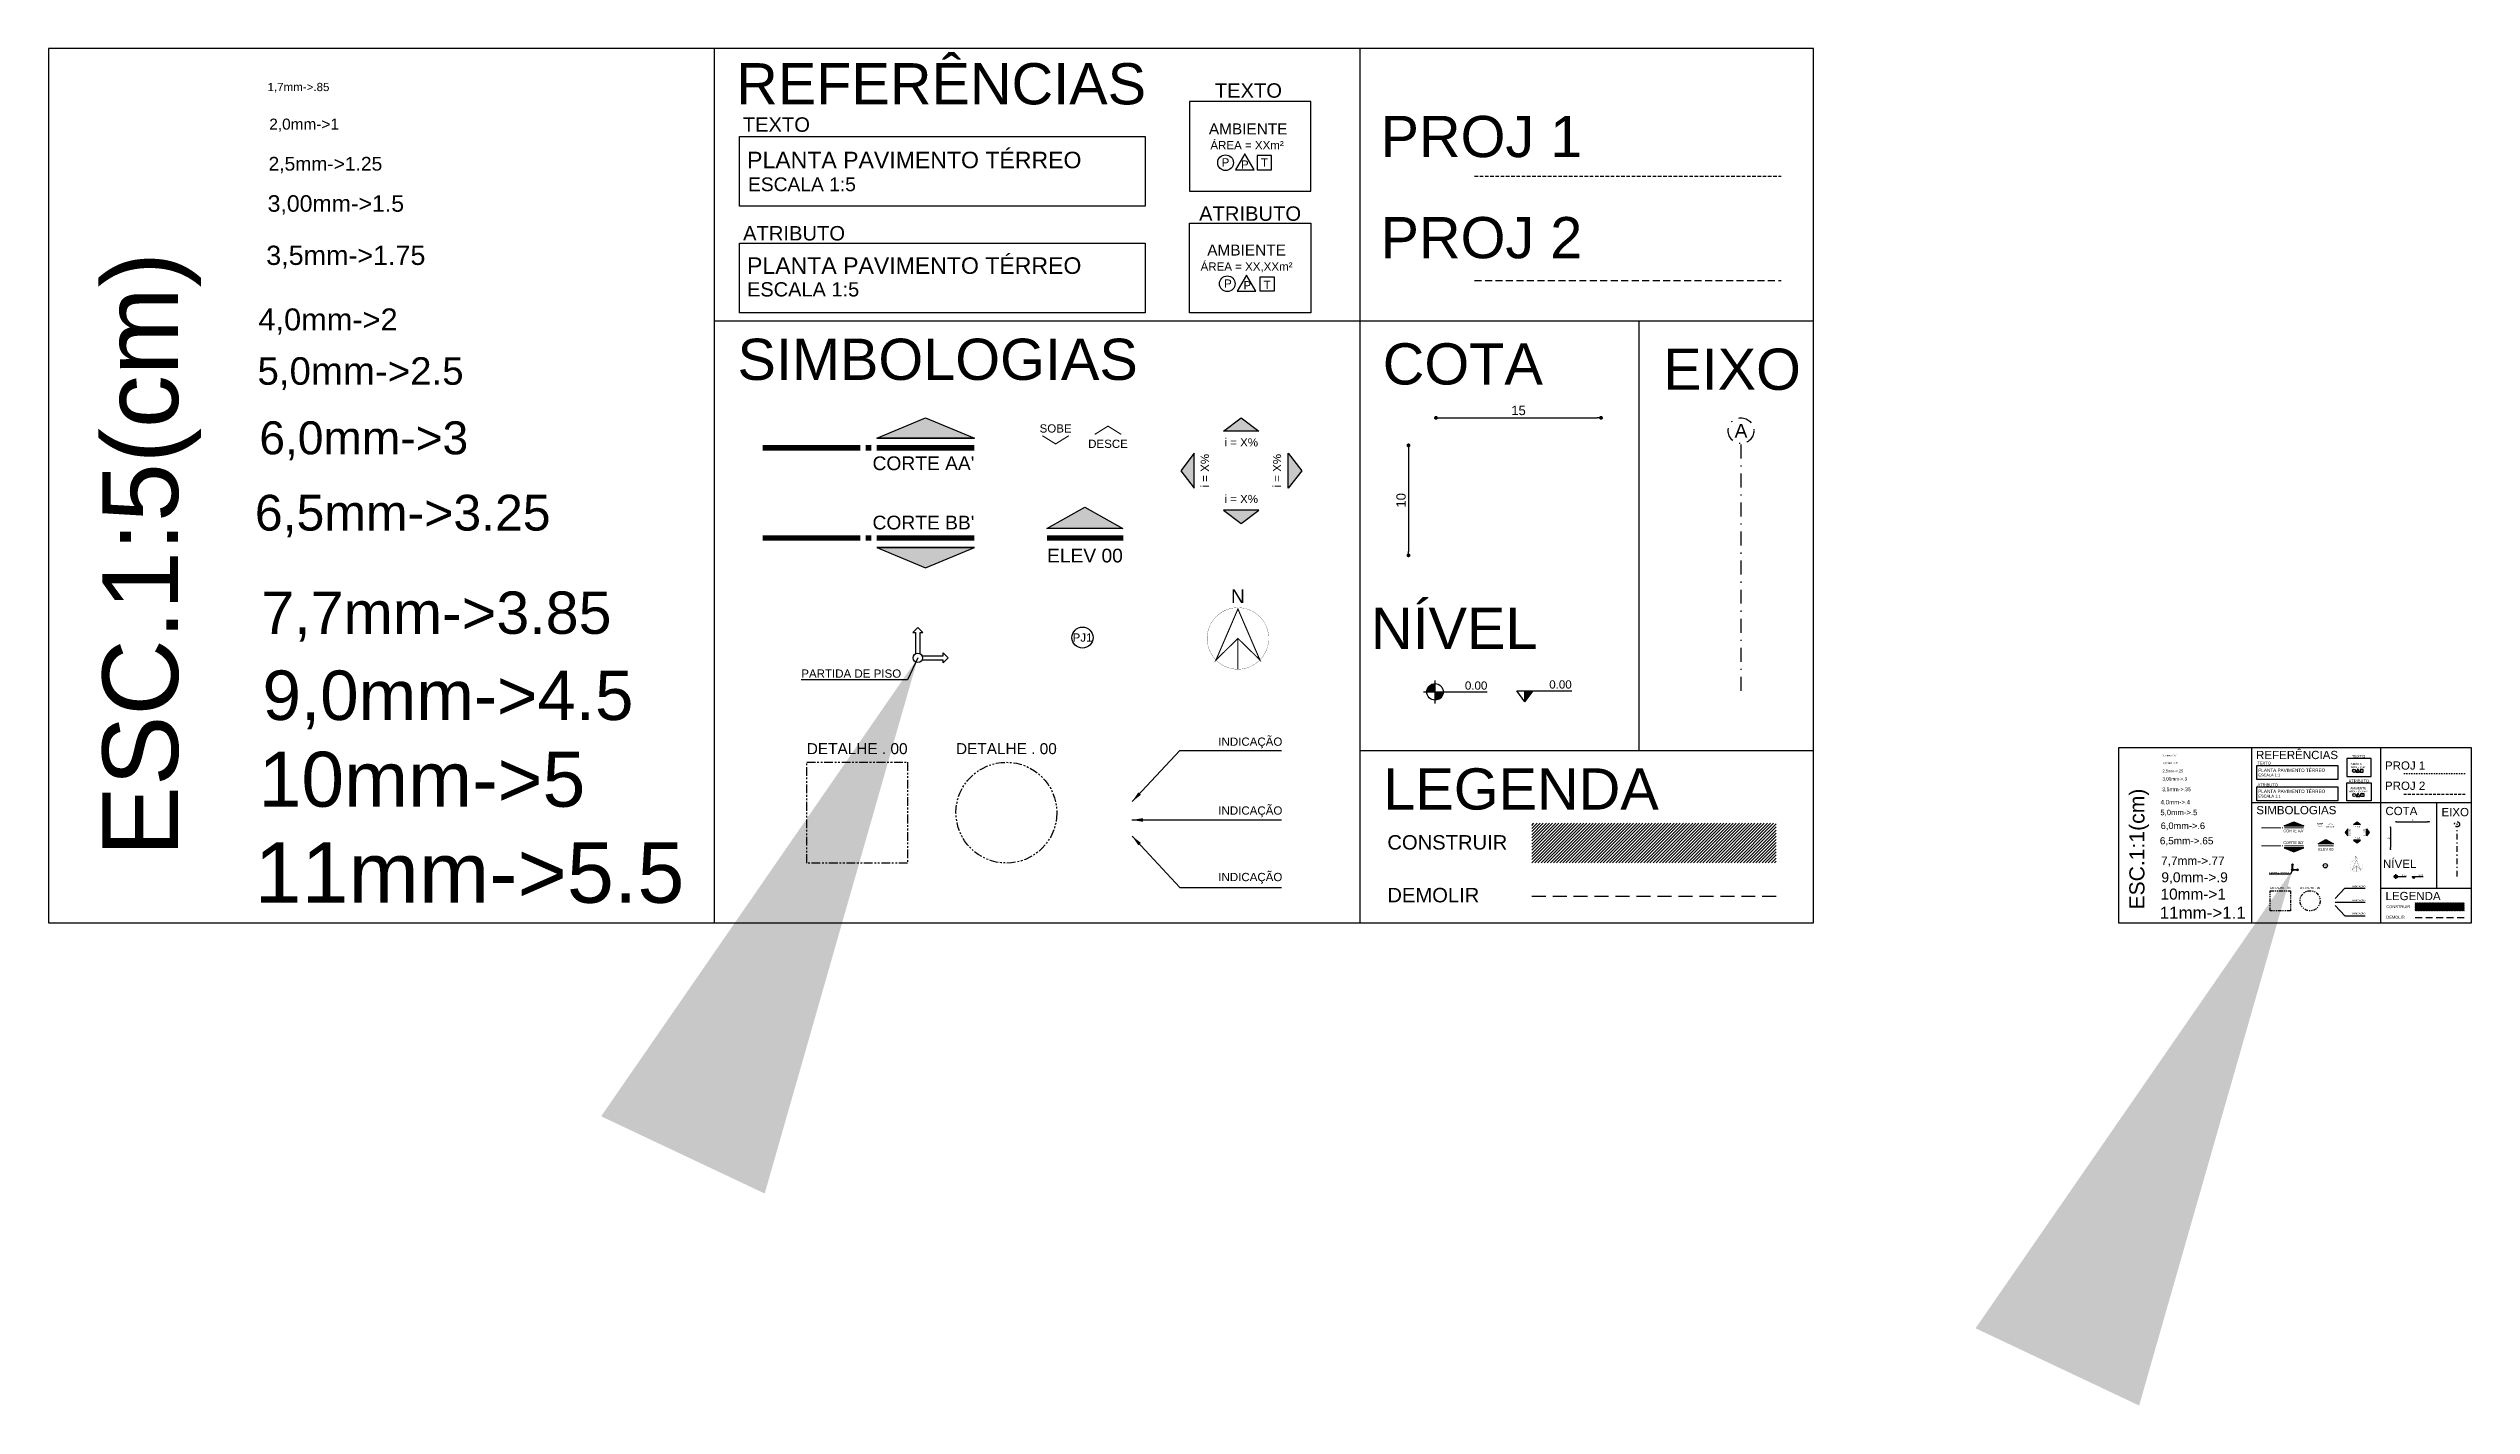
# Model space of a CAD drawing. Header units: millimetres. Extents: x 2839 to 75429, y 16062 to 42710.
# Drawn here: x 31912.3 to 32132.5, y 17128.9 to 17252.3 of the extents above; entities that cross this region are included whole.
import ezdxf
from ezdxf.enums import TextEntityAlignment as Align

# ---------------------------------------------------------------- set-up
doc = ezdxf.new("R2010")
doc.units = ezdxf.units.MM
for name, pattern in [('DASHDOTX2', [50.8, 25.4, -12.7, 0, -12.7]), ('DASHED', [19.05, 12.7, -6.35]), ('DASHED2', [9.525, 6.35, -3.175]), ('PHANTOM2', [31.75, 15.875, -3.175, 3.175, -3.175, 3.175, -3.175])]:
    doc.linetypes.add(name, pattern=pattern)
for name, color, linetype in [('ARQ_Construir', 150, 'Continuous'), ('ARQ_Cotas', 10, 'Continuous'), ('ARQ_Cotas de Nível', 10, 'Continuous'), ('ARQ_Demolir', 30, 'DASHED'), ('ARQ_Eixo', 10, 'DASHDOTX2'), ('ARQ_Indicações', 10, 'Continuous'), ('ARQ_Projeção 01', 1, 'DASHED2'), ('ARQ_Projeção 02', 2, 'DASHED'), ('ARQ_Simbologia', 50, 'Continuous'), ('ARQ_Texto', 7, 'Continuous')]:
    doc.layers.add(name, color=color, linetype=linetype)
doc.styles.add('100', font='arial.ttf', dxfattribs={"height": 31.25})
doc.styles.add('120', font='arial.ttf', dxfattribs={"height": 37.5})
doc.styles.add('140', font='arial.ttf', dxfattribs={"height": 43.75})
doc.styles.add('175', font='arial.ttf', dxfattribs={"height": 50})
doc.styles.add('200', font='arial.ttf', dxfattribs={"height": 62.5})
doc.styles.add('240', font='arial.ttf', dxfattribs={"height": 75})
doc.styles.add('290', font='arial.ttf', dxfattribs={"height": 81.25})
doc.styles.add('350', font='arial.ttf', dxfattribs={"height": 92.75})
doc.styles.add('400', font='arial.ttf', dxfattribs={"height": 112.5})
doc.styles.add('450', font='arial.ttf', dxfattribs={"height": 125})
doc.styles.add('500', font='arial.ttf', dxfattribs={"height": 137.5})
doc.styles.add('60', font='arial.ttf', dxfattribs={"height": 18.75})
doc.styles.add('80', font='arial.ttf', dxfattribs={"height": 25})
doc.styles.add('COTA', font='arial.ttf')
doc.dimstyles.new('esc_1', dxfattribs={"dimtxt": 0.2, "dimasz": 0.15, "dimexe": 0.25, "dimexo": 0.12, "dimgap": 0, "dimtad": 0, "dimzin": 9, "dimdsep": 46, "dimtxsty": 'COTA', "dimblk": 'DOT', "dimcen": 0.15, "dimse1": 1, "dimse2": 1, "dimclrd": 256, "dimclre": 256, "dimclrt": 7, "dimaunit": 1, "dimadec": 4, "dimazin": 0, "dimtfac": 0.024, "dimtix": 1, "dimtmove": 0, "dimatfit": 3, "dimfxl": 8, "dimtvp": 0.773333, "dimtolj": 1, "dimtzin": 12, "dimlwd": -1, "dimlwe": -1, "dimarcsym": 0})
doc.dimstyles.new('esc_10', dxfattribs={"dimtxt": 1.7, "dimasz": 0.7, "dimexe": 1, "dimexo": 0.5, "dimgap": 0, "dimtad": 0, "dimzin": 12, "dimdsep": 46, "dimtxsty": 'COTA', "dimblk": 'DOT', "dimcen": 0.09, "dimse1": 1, "dimse2": 1, "dimclrd": 256, "dimclre": 256, "dimclrt": 7, "dimaunit": 1, "dimadec": 4, "dimazin": 0, "dimtfac": 0.024, "dimtix": 1, "dimtmove": 2, "dimatfit": 3, "dimfxl": 8, "dimtvp": 0.773333, "dimtolj": 1, "dimtzin": 12, "dimlwd": -1, "dimlwe": -1, "dimarcsym": 0})
doc.dimstyles.new('esc_5', dxfattribs={"dimtxt": 0.85, "dimasz": 0.35, "dimexe": 0.5, "dimexo": 0.25, "dimgap": 0, "dimtad": 0, "dimzin": 12, "dimdsep": 46, "dimtxsty": 'COTA', "dimblk": 'DOT', "dimcen": 0.04, "dimse1": 1, "dimse2": 1, "dimclrd": 256, "dimclre": 256, "dimclrt": 7, "dimaunit": 1, "dimadec": 4, "dimazin": 0, "dimtfac": 0.024, "dimtix": 1, "dimtmove": 0, "dimatfit": 3, "dimfxl": 8, "dimtvp": 0.773333, "dimtolj": 1, "dimtzin": 12, "dimlwd": -1, "dimlwe": -1, "dimarcsym": 0})
doc.dimstyles.new('esc_50', dxfattribs={"dimtxt": 8.5, "dimasz": 3.5, "dimexe": 5, "dimexo": 2.5, "dimgap": 0, "dimtad": 0, "dimzin": 12, "dimdsep": 46, "dimtxsty": 'COTA', "dimblk": 'DOT', "dimcen": 0.09, "dimse1": 1, "dimse2": 1, "dimclrd": 256, "dimclre": 256, "dimclrt": 7, "dimaunit": 1, "dimadec": 4, "dimazin": 0, "dimtfac": 0.024, "dimtix": 1, "dimtmove": 2, "dimatfit": 3, "dimfxl": 8, "dimtvp": 0.773333, "dimtolj": 1, "dimtzin": 12, "dimlwd": -1, "dimlwe": -1, "dimarcsym": 0})

msp = doc.modelspace()

# ---------------------------------------------------------------- texts
at = {"layer": 'ARQ_Texto'}
for s, height, style, p in [('REFERÊNCIAS', 3.75, '120', (31974.758, 17247.225)), ('1,7mm->.85', 0.75, '60', (31932.174, 17248.433)), ('TEXTO', 1.3125, '120', (32018.254, 17247.832)), ('2,0mm->1', 1, '80', (31932.33, 17244.931)), ('TEXTO', 1.3125, '120', (31975.356, 17244.736)), ('PROJ 1', 3.75, '120', (32033.321, 17242.428)), ('PLANTA PAVIMENTO TÉRREO', 1.5, '120', (31975.752, 17241.42)), ('2,5mm->1.25', 1.25, '100', (31932.261, 17241.203)), ('3,00mm->1.5', 1.5, '120', (31932.175, 17237.464)), ('ESCALA 1:5', 1.25, '100', (31975.837, 17239.334)), ('ATRIBUTO', 1.3125, '120', (32016.83, 17236.64)), ('PROJ 2', 3.75, '120', (32033.321, 17233.233)), ('3,5mm->1.75', 1.75, '140', (31932.048, 17232.626)), ('ATRIBUTO', 1.3125, '120', (31975.386, 17234.851)), ('4,0mm->2', 2, '175', (31931.34, 17226.669)), ('SIMBOLOGIAS', 3.75, '120', (31974.877, 17222.17)), ('COTA', 3.75, '120', (32033.522, 17221.752)), ('5,0mm->2.5', 2.5, '200', (31931.257, 17221.732)), ('EIXO', 3.75, '120', (32059.009, 17221.269)), ('6,0mm->3', 3, '240', (31931.425, 17215.406)), ('6,5mm->3.25', 3.25, '290', (31931.019, 17208.472)), ('7,7mm->3.85', 3.85, '350', (31931.597, 17199.08)), ('NÍVEL', 3.75, '120', (32032.447, 17197.701)), ('9,0mm->4.5', 4.5, '400', (31931.712, 17191.246)), ('PARTIDA DE PISO', 0.75, '60', (31980.676, 17195.091)), ('10mm->5', 5, '450', (31931.357, 17183.358)), ('1,7mm->.17', 0.17, '60', (32104.377, 17187.932)), ('REFERÊNCIAS', 0.75, '120', (32112.893, 17187.69)), ('TEXTO', 0.2625, '120', (32121.593, 17187.811)), ('LEGENDA', 3.75, '120', (32033.573, 17183.099)), ('3,00mm->.3', 0.3, '120', (32104.377, 17185.738)), ('2,5mm->.25', 0.25, '100', (32104.394, 17186.486)), ('2,0mm->.2', 0.2, '80', (32104.408, 17187.231)), ('TEXTO', 0.2625, '120', (32113.013, 17187.192)), ('PLANTA PAVIMENTO TÉRREO', 0.3, '120', (32113.092, 17186.529)), ('ESCALA 1:1', 0.25, '100', (32113.109, 17186.112)), ('ATRIBUTO', 0.2625, '120', (32121.308, 17185.573)), ('PROJ 1', 0.75, '120', (32124.606, 17186.731)), ('4,0mm->.4', 0.4, '175', (32104.21, 17183.579)), ('3,5mm->.35', 0.35, '140', (32104.351, 17184.77)), ('ATRIBUTO', 0.2625, '120', (32113.019, 17185.215)), ('PROJ 2', 0.75, '120', (32124.606, 17184.892)), ('5,0mm->.5', 0.5, '200', (32104.193, 17182.592)), ('6,0mm->.6', 0.6, '240', (32104.227, 17181.326)), ('SIMBOLOGIAS', 0.75, '120', (32112.917, 17182.679)), ('COTA', 0.75, '120', (32124.646, 17182.596)), ('EIXO', 0.75, '120', (32129.744, 17182.499)), ('11mm->5.5', 5.5, '500', (31930.984, 17174.623)), ('CONSTRUIR', 1.3125, '120', (32033.942, 17179.462)), ('6,5mm->.65', 0.65, '290', (32104.146, 17179.939)), ('7,7mm->.77', 0.77, '350', (32104.261, 17178.061)), ('9,0mm->.9', 0.9, '400', (32104.284, 17176.494)), ('PARTIDA DE PISO', 0.15, '60', (32114.077, 17177.263)), ('NÍVEL', 0.75, '120', (32124.431, 17177.785)), ('DEMOLIR', 1.3125, '120', (32033.942, 17174.666)), ('10mm->1', 1, '450', (32104.213, 17174.917)), ('LEGENDA', 0.75, '120', (32124.656, 17174.865)), ('11mm->1.1', 1.1, '500', (32104.139, 17173.17)), ('CONSTRUIR', 0.2625, '120', (32124.73, 17174.138)), ('DEMOLIR', 0.2625, '120', (32124.73, 17173.178))]:
    msp.add_text(s, height=height, dxfattribs=dict(at, style=style)).set_placement(p)
for s, height, style, p in [('AMBIENTE', 1, '80', (32021.291, 17244.497)), ('ÁREA = XXm²', 0.75, '60', (32021.191, 17243.143)), ('P', 0.75, '60', (32019.236, 17241.577)), ('P', 0.75, '60', (32020.989, 17241.377)), ('T', 0.75, '60', (32022.764, 17241.577)), ('SOBE', 0.75, '60', (32003.789, 17217.385)), ('DESCE', 0.75, '60', (32008.553, 17215.986)), ('i = X%%%', 0.75, '60', (32020.661, 17216.119)), ('i = X%%%', 0.75, '60', (32020.661, 17210.97)), ('ELEV 00', 1.25, '100', (32006.456, 17205.574)), ('DETALHE . 00', 1, '80', (31985.757, 17188.14)), ('DETALHE . 00', 1, '80', (31999.318, 17188.14)), ('AMBIENTE', 0.2, '80', (32122.2, 17187.144)), ('ÁREA = XXm²', 0.15, '60', (32122.18, 17186.874)), ('P', 0.15, '60', (32121.789, 17186.56)), ('P', 0.15, '60', (32122.14, 17186.521)), ('T', 0.15, '60', (32122.495, 17186.56)), ('SOBE', 0.15, '60', (32118.7, 17181.722)), ('DESCE', 0.15, '60', (32119.652, 17181.442)), ('i = X%%%', 0.15, '60', (32122.074, 17181.469)), ('ELEV 00', 0.25, '100', (32119.233, 17179.36)), ('i = X%%%', 0.15, '60', (32122.074, 17180.439)), ('DETALHE . 00', 0.2, '80', (32115.093, 17175.873)), ('DETALHE . 00', 0.2, '80', (32117.805, 17175.873))]:
    msp.add_text(s, height=height, dxfattribs=dict(at, style=style)).set_placement(p, align=Align.CENTER)
at = {"layer": 'ARQ_Texto', "style": '500'}
for s, height, p in [('ESC.1:5(cm)', 6.875, (31924.039, 17178.832)), ('ESC.1:1(cm)', 1.375, (32102.75, 17174.011))]:
    msp.add_text(s, height=height, rotation=90, dxfattribs=at).set_placement(p)
at = {"layer": 'ARQ_Texto', "style": '100'}
for height, p in [(1.25, (32066.082, 17217.552)), (0.25, (32131.158, 17181.756))]:
    msp.add_text('A', height=height, dxfattribs=at).set_placement(p, align=Align.MIDDLE)
at = {"layer": 'ARQ_Texto'}
for s, height, style, p in [("CORTE AA'", 1.25, '100', (31996.411, 17213.965)), ("CORTE BB'", 1.25, '100', (31996.411, 17208.575)), ('0.00', 0.75, '60', (32043.03, 17194.005)), ('0.00', 0.75, '60', (32050.695, 17194.103)), ("CORTE AA'", 0.25, '100', (32117.224, 17181.038)), ("CORTE BB'", 0.25, '100', (32117.224, 17179.96)), ('0.00', 0.15, '60', (32126.548, 17177.046)), ('0.00', 0.15, '60', (32128.081, 17177.066))]:
    msp.add_text(s, height=height, dxfattribs=dict(at, style=style)).set_placement(p, align=Align.RIGHT)
at = {"layer": 'ARQ_Texto', "style": '60'}
for height, p in [(0.75, (32017.735, 17213.912)), (0.75, (32024.289, 17213.912)), (0.15, (32121.489, 17181.028)), (0.15, (32122.8, 17181.027))]:
    msp.add_text('i = X%%%', height=height, rotation=90, dxfattribs=at).set_placement(p, align=Align.CENTER)
at = {"layer": 'ARQ_Texto', "attachment_point": 1, "style": '60'}
for insert, char_height, width in [((32018.578, 17189.652), 0.75, 5.73529), ((32018.578, 17183.388), 0.75, 5.72775), ((32018.578, 17177.342), 0.75, 5.73529), ((32121.657, 17176.175), 0.15, 1.14706), ((32121.657, 17174.923), 0.15, 1.14555), ((32121.657, 17173.714), 0.15, 1.14706)]:
    msp.add_mtext('INDICAÇÃO', dxfattribs=dict(at, insert=insert, char_height=char_height, width=width))
at = {"layer": 'ARQ_Texto', "style": '60'}
for height, p in [(0.75, (32006.237, 17198.739)), (0.15, (32119.189, 17177.993))]:
    msp.add_attdef('PJ1', text='', height=height, dxfattribs=at).set_placement(p, align=Align.MIDDLE)

# ---------------------------------------------------------------- blocks, each defined once
blk = doc.blocks.new('_Dot')
at = {"color": 0, "linetype": 'ByBlock', "lineweight": -2}
blk.add_line((-0.5, 0), (-1, 0), dxfattribs=at)
at = {"color": 0, "linetype": 'ByBlock', "const_width": 0.5}
blk.add_lwpolyline([(-0.25, 0, 1), (0.25, 0, 1)], format="xyb", close=True, dxfattribs=at)
blk = doc.blocks.new('*D40')
at = {"layer": 'ARQ_Cotas'}
blk.add_line((32038.71, 17218.72), (32053.01, 17218.72), dxfattribs=at)
at = {"layer": 'DEFPOINTS', "color": 0}
for p in [(32053.36, 17218.72), (32038.36, 17216.22), (32053.36, 17216.22)]:
    blk.add_point(p, dxfattribs=at)
at = {"layer": 'ARQ_Cotas', "xscale": 0.35, "yscale": 0.35, "zscale": 0.35, "rotation": 180}
blk.add_blockref('_Dot', (32038.36, 17218.72), dxfattribs=at)
at = {"layer": 'ARQ_Cotas', "xscale": 0.35, "yscale": 0.35, "zscale": 0.35}
blk.add_blockref('_Dot', (32053.36, 17218.72), dxfattribs=at)
at = {"layer": 'ARQ_Cotas', "color": 7, "insert": (32045.86, 17219.39), "char_height": 0.85, "attachment_point": 5, "style": 'COTA'}
blk.add_mtext('\\A1;15', dxfattribs=at)
blk = doc.blocks.new('A$C061752A4')
h = blk.add_hatch(color=256)
h.paths.add_polyline_path([(2, 7.5, 0.414214), (-5.5, 0), (2, 0)])
h.paths.add_polyline_path([(9.5, 0), (2, 0), (2, -7.5, 0.414214)])
for p, q in [((2, -10.5), (2, 10.5)), ((-8.5, 0), (49.5, 0))]:
    blk.add_line(p, q)
blk.add_circle((2, 0), 7.5)
blk = doc.blocks.new('A$C53301501')
blk.add_hatch(color=256).paths.add_polyline_path([(7.5, 10), (0, 10), (0, 0)])
for p, q in [((-7.5, 10), (42.5, 10)), ((0, 0), (-7.5, 10)), ((0, 0), (0, 10)), ((0, 0), (7.5, 10))]:
    blk.add_line(p, q)
blk = doc.blocks.new('A$C291E434F')
for points in [[(2, 3.9), (2, 23.1), (4.6, 23.1), (0, 27.7), (-4.6, 23.1), (-2, 23.1), (-2, 3.9)], [(3.9, 2), (23.1, 2), (23.1, 4.6), (27.7, 0), (23.1, -4.6), (23.1, -2), (3.9, -2)]]:
    blk.add_lwpolyline(points)
blk.add_circle((0, 0), 4.34)
blk = doc.blocks.new('A$C164A0A55')
blk.add_hatch(color=256).paths.add_polyline_path([(16, 0), (-16, 0), (0, 12.2)])
for p, q in [((-16, 0), (0, 12.2)), ((16, 0), (-16, 0)), ((0, 12.2), (16, 0))]:
    blk.add_line(p, q)
at = {"layer": 'ARQ_Simbologia'}
blk.add_line((16, 0), (16, 0), dxfattribs=at)
blk = doc.blocks.new('*D41')
at = {"layer": 'ARQ_Cotas'}
blk.add_line((32035.86, 17215.87), (32035.86, 17206.57), dxfattribs=at)
at = {"layer": 'DEFPOINTS', "color": 0}
for p in [(32038.36, 17216.22), (32035.86, 17206.22), (32038.36, 17206.22)]:
    blk.add_point(p, dxfattribs=at)
at = {"layer": 'ARQ_Cotas', "xscale": 0.35, "yscale": 0.35, "zscale": 0.35}
for p, rotation in [((32035.86, 17216.22), 90), ((32035.86, 17206.22), 270)]:
    blk.add_blockref('_Dot', p, dxfattribs=dict(at, rotation=rotation))
at = {"layer": 'ARQ_Cotas', "color": 7, "insert": (32035.19, 17211.22), "char_height": 0.85, "attachment_point": 5, "rotation": 90, "style": 'COTA'}
blk.add_mtext('\\A1;10', dxfattribs=at)
blk = doc.blocks.new('IND-LOCAL-1')
at = {"layer": 'ARQ_Simbologia'}
blk.add_lwpolyline([(25.3, -32.6), (46.2, -32.6), (35.8, -14.5)], close=True, dxfattribs=at)
blk.add_lwpolyline([(67.2, -32.6), (51.1, -32.6), (51.1, -16.5), (67.2, -16.5), (67.2, -32.6)], dxfattribs=at)
blk.add_circle((13.9, -24.2), 8.93, dxfattribs=at)
at = {"layer": 'ARQ_Texto', "style": 'COTA'}
for tag, p, height in [('LOCAL', (-1.1, 17.9), 12.5), ('LOCAL-1', (-1.1, 0.4), 12.5), ('AREA', (1.5, -16.1), 7.5)]:
    blk.add_attdef(tag, p, '', height=height, dxfattribs=at)
for tag, p in [('PISO', (12.8, -25.2)), ('PAR', (35.2, -24.8)), ('TETO', (58.4, -25.4))]:
    blk.add_attdef(tag, text='', height=7.5, dxfattribs=at).set_placement(p, align=Align.MIDDLE)
blk = doc.blocks.new('IND-DESENHOS')
at = {"layer": 'ARQ_Texto', "style": 'COTA'}
for tag, p, height in [('DESENHO1', (0, 25), 20), ('DESENHO', (0, 0), 20), ('ESCALA', (0, -15), 10), ('AREA', (0, -30), 10)]:
    blk.add_attdef(tag, p, '', height=height, dxfattribs=at)
blk = doc.blocks.new('A$C5CB55066')
at = {"layer": 'ARQ_Simbologia'}
blk.add_hatch(color=256, dxfattribs=at).paths.add_polyline_path([(670, 195), (1113, 9), (226, 9)])
blk.add_line((226, 9), (1113, 9), dxfattribs=at)
blk.add_lwpolyline([(670, 195), (1113, 9), (226, 9)], close=True, dxfattribs=at)
at = {"layer": 'ARQ_Simbologia', "const_width": 50}
for points in [[(-811, -77), (76, -77)], [(176, -77), (126, -77)], [(1113, -77), (226, -77)]]:
    blk.add_lwpolyline(points, dxfattribs=at)
blk = doc.blocks.new('A$C4C9A12F2')
at = {"layer": 'ARQ_Simbologia'}
h = blk.add_hatch(color=256, dxfattribs=at)
h.paths.add_polyline_path([(30, 76), (376, -117), (-315, -117)])
edge = h.paths.add_edge_path(flags=17)
edge.add_line((376, -117), (-315, -117))
blk.add_line((376, -117), (-315, -117), dxfattribs=at)
blk.add_lwpolyline([(30, 76), (376, -117), (-315, -117)], close=True, dxfattribs=at)
at = {"layer": 'ARQ_Simbologia', "const_width": 50}
blk.add_lwpolyline([(-315, -204), (380, -204)], dxfattribs=at)
blk = doc.blocks.new('A$C51210F19')
at = {"layer": 'ARQ_Simbologia', "const_width": 0.8}
blk.add_lwpolyline([(-112.3, 2.1, 1), (111.7, 2.1, 1), (-112.3, 2.1, 1)], format="xyb", dxfattribs=at)
at = {"layer": 'ARQ_Simbologia', "const_width": 4}
for points in [[(-79.9, -76.2), (-0.3, 109.3), (79.5, -76), (-0.3, 2.1), (-79.9, -76.2)], [(-0.3, 2.1), (-0.3, -109.9)]]:
    blk.add_lwpolyline(points, dxfattribs=at)
blk = doc.blocks.new('A$C0C9F2F63')
at = {"layer": 'ARQ_Simbologia', "xscale": 0.25, "yscale": 0.25, "zscale": 0.25}
blk.add_blockref('A$C51210F19', (2.6, 0.6), dxfattribs=at)
at = {"layer": 'ARQ_Simbologia', "color": 7, "style": '100'}
blk.add_text('N', height=12.5, dxfattribs=at).set_placement((2.5, 33.3), align=Align.CENTER)
blk = doc.blocks.new('*D43')
at = {"layer": 'ARQ_Cotas'}
blk.add_line((32125.76, 17181.99), (32128.46, 17181.99), dxfattribs=at)
at = {"layer": 'DEFPOINTS', "color": 0}
for p in [(32125.61, 17181.49), (32128.61, 17181.99), (32128.61, 17181.49)]:
    blk.add_point(p, dxfattribs=at)
at = {"layer": 'ARQ_Cotas', "xscale": 0.15, "yscale": 0.15, "zscale": 0.15, "rotation": 180}
blk.add_blockref('_Dot', (32125.61, 17181.99), dxfattribs=at)
at = {"layer": 'ARQ_Cotas', "xscale": 0.15, "yscale": 0.15, "zscale": 0.15}
blk.add_blockref('_Dot', (32128.61, 17181.99), dxfattribs=at)
at = {"layer": 'ARQ_Cotas', "color": 7, "insert": (32127.11, 17182.15), "char_height": 0.2, "attachment_point": 5, "style": 'COTA'}
blk.add_mtext('\\A1;3', dxfattribs=at)
blk = doc.blocks.new('*D42')
at = {"layer": 'ARQ_Cotas'}
blk.add_line((32125.11, 17181.34), (32125.11, 17179.64), dxfattribs=at)
at = {"layer": 'DEFPOINTS', "color": 0}
for p in [(32125.61, 17181.49), (32125.11, 17179.49), (32125.61, 17179.49)]:
    blk.add_point(p, dxfattribs=at)
at = {"layer": 'ARQ_Cotas', "xscale": 0.15, "yscale": 0.15, "zscale": 0.15}
for p, rotation in [((32125.11, 17181.49), 90), ((32125.11, 17179.49), 270)]:
    blk.add_blockref('_Dot', p, dxfattribs=dict(at, rotation=rotation))
at = {"layer": 'ARQ_Cotas', "color": 7, "insert": (32124.96, 17180.49), "char_height": 0.2, "attachment_point": 5, "rotation": 90, "style": 'COTA'}
blk.add_mtext('\\A1;2', dxfattribs=at)

# ---------------------------------------------------------------- dimensions: what is measured, and where the dimension line sits
at = {"layer": 'ARQ_Cotas'}
for base, p1, p2, dimstyle, picture, middle in [((32053.356, 17218.718), (32038.356, 17216.218), (32053.356, 17216.218), 'esc_5', '*D40', (32045.856, 17219.39)), ((32128.613, 17181.989), (32125.613, 17181.489), (32128.613, 17181.489), 'esc_1', '*D43', (32127.113, 17182.147))]:
    dim = msp.add_linear_dim(base=base, p1=p1, p2=p2, dimstyle=dimstyle, dxfattribs=at)
    dim.commit()
    dim.dimension.update_dxf_attribs({"geometry": picture, "text_midpoint": middle})
for base, p1, p2, dimstyle, picture, middle in [((32035.856, 17206.218), (32038.356, 17216.218), (32038.356, 17206.218), 'esc_5', '*D41', (32035.185, 17211.218)), ((32125.113, 17179.489), (32125.613, 17181.489), (32125.613, 17179.489), 'esc_1', '*D42', (32124.958, 17180.489))]:
    dim = msp.add_linear_dim(base=base, p1=p1, p2=p2, angle=270, dimstyle=dimstyle, dxfattribs=at)
    dim.commit()
    dim.dimension.update_dxf_attribs({"geometry": picture, "text_midpoint": middle})

# ---------------------------------------------------------------- hatches: boundary and pattern name
at = {"layer": 'ARQ_Construir'}
h = msp.add_hatch(dxfattribs=at)
h.set_pattern_fill('_USER', color=256, scale=0.2, angle=45, style=0, pattern_type=0)
h.set_pattern_definition([(45, (32047.06285, 17178.26897), (-0.1414214, 0.1414214), [])])
h.paths.add_polyline_path([(32069.269, 17181.868), (32047.063, 17181.868), (32047.063, 17178.269), (32069.269, 17178.269)])
h = msp.add_hatch(dxfattribs=at)
h.set_pattern_fill('_USER', color=256, scale=0.04, angle=45, style=0, pattern_type=0)
h.set_pattern_definition([(45, (32127.354387, 17173.89888), (-0.02828427, 0.02828427), [])])
h.paths.add_polyline_path([(32131.796, 17174.619), (32127.354, 17174.619), (32127.354, 17173.899), (32131.796, 17173.899)])

# ---------------------------------------------------------------- linework, layer by layer
for p, q in [((31972.777, 17172.806), (31972.777, 17252.313)), ((32031.472, 17172.806), (32031.472, 17252.313)), ((31972.777, 17227.539), (32072.665, 17227.539)), ((32056.804, 17227.539), (32056.804, 17188.487)), ((32031.472, 17188.487), (32072.665, 17188.487)), ((32112.497, 17172.806), (32112.497, 17188.708)), ((32124.236, 17172.806), (32124.236, 17188.708)), ((32112.497, 17183.753), (32132.475, 17183.753)), ((32129.303, 17183.753), (32129.303, 17175.942)), ((32124.236, 17175.942), (32132.475, 17175.942))]:
    msp.add_line(p, q)
for points in [[(32072.665, 17252.313), (31912.258, 17252.313), (31912.258, 17172.806), (32072.665, 17172.806)], [(32026.998, 17247.497), (32015.947, 17247.497), (32015.947, 17239.346), (32026.998, 17239.346)], [(31975.062, 17244.313), (32011.944, 17244.313), (32011.944, 17237.984), (31975.062, 17237.984)], [(32015.947, 17236.413), (32026.998, 17236.413), (32026.998, 17228.262), (32015.947, 17228.262)], [(31975.062, 17234.591), (32011.944, 17234.591), (32011.944, 17228.262), (31975.062, 17228.262)], [(32132.475, 17188.708), (32100.393, 17188.708), (32100.393, 17172.806), (32132.475, 17172.806)], [(32112.954, 17187.108), (32120.331, 17187.108), (32120.331, 17185.842), (32112.954, 17185.842)], [(32123.341, 17187.744), (32121.131, 17187.744), (32121.131, 17186.114), (32123.341, 17186.114)], [(32112.954, 17185.163), (32120.331, 17185.163), (32120.331, 17183.898), (32112.954, 17183.898)], [(32121.131, 17185.528), (32123.341, 17185.528), (32123.341, 17183.898), (32121.131, 17183.898)]]:
    msp.add_lwpolyline(points, close=True)
at = {"layer": 'ARQ_Demolir', "ltscale": 0.1}
msp.add_line((32047.063, 17175.221), (32069.269, 17175.221), dxfattribs=at)
at = {"layer": 'ARQ_Demolir', "ltscale": 0.05}
msp.add_line((32127.354, 17173.289), (32131.796, 17173.289), dxfattribs=at)
at = {"layer": 'ARQ_Eixo', "ltscale": 0.05}
msp.add_line((32066.082, 17193.905), (32066.082, 17216.386), dxfattribs=at)
at = {"layer": 'ARQ_Eixo', "ltscale": 0.02}
msp.add_line((32131.158, 17177.026), (32131.158, 17181.522), dxfattribs=at)
at = {"layer": 'ARQ_Eixo', "ltscale": 0.05}
msp.add_circle((32066.082, 17217.552), 1.166, dxfattribs=at)
at = {"layer": 'ARQ_Eixo', "ltscale": 0.02}
msp.add_circle((32131.158, 17181.756), 0.233, dxfattribs=at)
at = {"layer": 'ARQ_Indicações', "linetype": 'PHANTOM2', "ltscale": 0.05}
msp.add_lwpolyline([(31981.174, 17187.402), (31990.339, 17187.402), (31990.339, 17178.237), (31981.174, 17178.237)], close=True, dxfattribs=at)
at = {"layer": 'ARQ_Indicações', "linetype": 'PHANTOM2', "ltscale": 0.02}
msp.add_lwpolyline([(32114.177, 17175.725), (32116.01, 17175.725), (32116.01, 17173.892), (32114.177, 17173.892)], close=True, dxfattribs=at)
at = {"layer": 'ARQ_Indicações'}
for centre, radius in [((32006.237, 17198.739), 0.958), ((32119.189, 17177.993), 0.192)]:
    msp.add_circle(centre, radius, dxfattribs=at)
at = {"layer": 'ARQ_Indicações', "linetype": 'PHANTOM2', "ltscale": 0.05}
msp.add_circle((31999.318, 17182.819), 4.582, dxfattribs=at)
at = {"layer": 'ARQ_Indicações', "linetype": 'PHANTOM2', "ltscale": 0.02}
msp.add_circle((32117.805, 17174.809), 0.916, dxfattribs=at)
at = {"layer": 'ARQ_Projeção 01', "ltscale": 0.05}
msp.add_line((32041.864, 17240.708), (32069.722, 17240.708), dxfattribs=at)
at = {"layer": 'ARQ_Projeção 01', "ltscale": 0.02}
msp.add_line((32126.315, 17186.387), (32131.886, 17186.387), dxfattribs=at)
at = {"layer": 'ARQ_Projeção 02', "ltscale": 0.05}
msp.add_line((32041.864, 17231.224), (32069.722, 17231.224), dxfattribs=at)
at = {"layer": 'ARQ_Projeção 02', "ltscale": 0.02}
msp.add_line((32126.315, 17184.49), (32131.886, 17184.49), dxfattribs=at)
at = {"layer": 'ARQ_Simbologia'}
for points in [[(32021.825, 17241.278), (32020.989, 17242.726), (32020.152, 17241.278)], [(32022.121, 17241.278), (32023.407, 17241.278), (32023.407, 17242.564), (32022.121, 17242.564)], [(32122.307, 17186.501), (32122.14, 17186.79), (32121.972, 17186.501)], [(32122.366, 17186.501), (32122.623, 17186.501), (32122.623, 17186.758), (32122.366, 17186.758)]]:
    msp.add_lwpolyline(points, close=True, dxfattribs=at)
for points, const_width in [([(32002.586, 17217.101), (32003.789, 17216.348), (32004.993, 17217.099)], 0.1), ([(32007.349, 17217.216), (32008.553, 17217.967), (32009.755, 17217.214)], 0.1), ([(32118.459, 17181.665), (32118.7, 17181.515), (32118.94, 17181.665)], 0.02), ([(32119.412, 17181.688), (32119.652, 17181.839), (32119.893, 17181.688)], 0.02)]:
    msp.add_lwpolyline(points, dxfattribs=dict(at, const_width=const_width))
for centre, radius in [((32019.236, 17241.921), 0.715), ((32121.789, 17186.629), 0.143)]:
    msp.add_circle(centre, radius, dxfattribs=at)

# ---------------------------------------------------------------- block references
at = {"layer": 'ARQ_Cotas de Nível'}
for name, p, xscale, yscale, zscale in [('A$C061752A4', (32038.076, 17193.801), 0.1000000000021828, 0.1000000000021828, 0.1000000000000009), ('A$C53301501', (32046.445, 17192.903), 0.1000000000021828, 0.1000000000021828, 0.1000000000000009), ('A$C061752A4', (32125.557, 17177.005), 0.02000000000043656, 0.02000000000043656, 0.02000000000000018), ('A$C53301501', (32127.231, 17176.826), 0.02000000000043656, 0.02000000000043656, 0.02000000000000018)]:
    msp.add_blockref(name, p, dxfattribs=dict(at, xscale=xscale, yscale=yscale, zscale=zscale))
at = {"layer": 'ARQ_Simbologia'}
for name, p, xscale, yscale, zscale in [('A$C5CB55066', (31985.28, 17216.772), 0.00999999999839929, 0.00999999999839929, 0.01000000000000009), ('A$C164A0A55', (32020.661, 17217.5), 0.1000000000021828, 0.1000000000021828, 0.1000000000000009), ('A$C4C9A12F2', (32006.154, 17209.833), 0.00999999999839929, 0.00999999999839929, 0.01000000000000009), ('A$C0C9F2F63', (32020.107, 17198.55), 0.1000000000021828, 0.1000000000021828, 0.1000000000000009), ('A$C291E434F', (31991.268, 17196.895), 0.1000000000021828, 0.1000000000021828, 0.1000000000000009), ('A$C5CB55066', (32114.998, 17181.599), 0.002000000000407454, 0.002000000000407454, 0.002000000000000019), ('A$C164A0A55', (32122.074, 17181.745), 0.02000000000043656, 0.02000000000043656, 0.02000000000000018), ('A$C4C9A12F2', (32119.173, 17180.212), 0.002000000000407454, 0.002000000000407454, 0.002000000000000019), ('A$C291E434F', (32116.195, 17177.624), 0.02000000000043656, 0.02000000000043656, 0.02000000000000018), ('A$C0C9F2F63', (32121.963, 17177.955), 0.02000000000043656, 0.02000000000043656, 0.02000000000000018)]:
    msp.add_blockref(name, p, dxfattribs=dict(at, xscale=xscale, yscale=yscale, zscale=zscale))
for name, p, xscale, yscale, zscale, rotation in [('A$C164A0A55', (32016.387, 17213.912), -0.1000000000021828, 0.1000000000021828, 0.1000000000000009, 90), ('A$C164A0A55', (32024.934, 17213.912), 0.1000000000021828, 0.1000000000021828, 0.1000000000000009, 270), ('A$C164A0A55', (32020.661, 17210.325), -0.1000000000021828, 0.1000000000021828, 0.1000000000000009, 180), ('A$C5CB55066', (31985.28, 17207.02), -0.00999999999839929, 0.00999999999839929, 0.01000000000000009, 180), ('A$C164A0A55', (32121.219, 17181.027), -0.02000000000043656, 0.02000000000043656, 0.02000000000000018, 90), ('A$C164A0A55', (32122.929, 17181.027), 0.02000000000043656, 0.02000000000043656, 0.02000000000000018, 270), ('A$C5CB55066', (32114.998, 17179.649), -0.002000000000407454, 0.002000000000407454, 0.002000000000000019, 180), ('A$C164A0A55', (32122.074, 17180.31), -0.02000000000043656, 0.02000000000043656, 0.02000000000000018, 180)]:
    msp.add_blockref(name, p, dxfattribs=dict(at, xscale=xscale, yscale=yscale, zscale=zscale, rotation=rotation))
at = {"layer": 'ARQ_Texto'}
ref = msp.add_blockref('IND-LOCAL-1', (32018.282, 17232.852), dxfattribs=dict(at, xscale=0.07999999999810825, yscale=0.07999999999810825, zscale=0.08000000000000074))
ref.add_attrib('LOCAL-1', 'AMBIENTE', dxfattribs={"height": 1, "style": 'COTA'}).set_placement((32021.144, 17233.98), align=Align.MIDDLE)
ref.add_attrib('AREA', 'ÁREA = XX,XXm²', dxfattribs={"height": 0.75, "style": 'COTA'}).set_placement((32021.144, 17232.511), align=Align.MIDDLE)
ref.add_attrib('TETO', 'P', dxfattribs={"height": 0.75, "style": 'COTA'}).set_placement((32021.217, 17230.776), align=Align.MIDDLE)
ref.add_attrib('PAR', 'T', dxfattribs={"height": 0.75, "style": 'COTA'}).set_placement((32023.01, 17230.806), align=Align.MIDDLE)
ref.add_attrib('PISO', 'P', dxfattribs={"height": 0.75, "style": 'COTA'}).set_placement((32019.454, 17230.931), align=Align.MIDDLE)
ref = msp.add_blockref('IND-DESENHOS', (31975.747, 17231.817), dxfattribs=dict(at, xscale=0.2000000000007276, yscale=0.2000000000007276, zscale=0.2000000000000018))
ref.add_attrib('DESENHO', 'PLANTA PAVIMENTO TÉRREO', (31975.747, 17231.817), dxfattribs={"height": 1.5, "style": 'COTA'})
ref.add_attrib('ESCALA', 'ESCALA 1:5', (31975.747, 17229.756), dxfattribs={"height": 1.3, "style": 'COTA'})
ref = msp.add_blockref('IND-DESENHOS', (32113.091, 17184.609), dxfattribs=dict(at, xscale=0.04000000000087311, yscale=0.04000000000087311, zscale=0.04000000000000037))
ref.add_attrib('DESENHO', 'PLANTA PAVIMENTO TÉRREO', (32113.091, 17184.609), dxfattribs={"height": 0.3, "style": 'COTA'})
ref.add_attrib('ESCALA', 'ESCALA 1:1', (32113.091, 17184.196), dxfattribs={"height": 0.26, "style": 'COTA'})
ref = msp.add_blockref('IND-LOCAL-1', (32121.598, 17184.815), dxfattribs=dict(at, xscale=0.01599999999962165, yscale=0.01599999999962165, zscale=0.01600000000000015))
ref.add_attrib('LOCAL-1', 'AMBIENTE', dxfattribs={"height": 0.2, "style": 'COTA'}).set_placement((32122.171, 17185.041), align=Align.MIDDLE)
ref.add_attrib('AREA', 'ÁREA = XX,XXm²', dxfattribs={"height": 0.15, "style": 'COTA'}).set_placement((32122.171, 17184.747), align=Align.MIDDLE)
ref.add_attrib('TETO', 'P', dxfattribs={"height": 0.15, "style": 'COTA'}).set_placement((32122.185, 17184.4), align=Align.MIDDLE)
ref.add_attrib('PAR', 'T', dxfattribs={"height": 0.15, "style": 'COTA'}).set_placement((32122.544, 17184.406), align=Align.MIDDLE)
ref.add_attrib('PISO', 'P', dxfattribs={"height": 0.15, "style": 'COTA'}).set_placement((32121.833, 17184.431), align=Align.MIDDLE)

msp.set_redraw_order([(e.dxf.handle, doc.entitydb.next_handle()) for e in msp.query("TEXT MTEXT ATTDEF DIMENSION ARC_DIMENSION")])  # texts and dimensions are drawn at this point

# ---------------------------------------------------------------- leaders
at = {"layer": 'ARQ_Indicações'}
for points, dimstyle, override in [([(31991.277, 17196.906), (31990.327, 17194.895), (31980.669, 17194.895)], 'esc_50', {"dimasz": 50}), ([(32010.747, 17183.823), (32015.081, 17188.487), (32024.313, 17188.487)], 'esc_10', {"dimasz": 1}), ([(32010.729, 17182.156), (32024.306, 17182.156)], 'esc_10', {"dimasz": 1}), ([(32010.747, 17180.691), (32015.081, 17176.028), (32024.313, 17176.028)], 'esc_10', {"dimasz": 1}), ([(32116.197, 17177.626), (32116.007, 17177.224), (32114.076, 17177.224)], 'esc_50', {"dimasz": 50}), ([(32120.088, 17174.676), (32122.803, 17174.676)], 'esc_10', {"dimasz": 0.3}), ([(32120.091, 17175.01), (32120.958, 17175.942), (32122.804, 17175.942)], 'esc_10', {"dimasz": 0.3}), ([(32120.091, 17174.383), (32120.958, 17173.451), (32122.804, 17173.451)], 'esc_10', {"dimasz": 0.3})]:
    msp.add_leader(points, dimstyle=dimstyle, override=override, dxfattribs=at)

doc.saveas('drawing.dxf')
